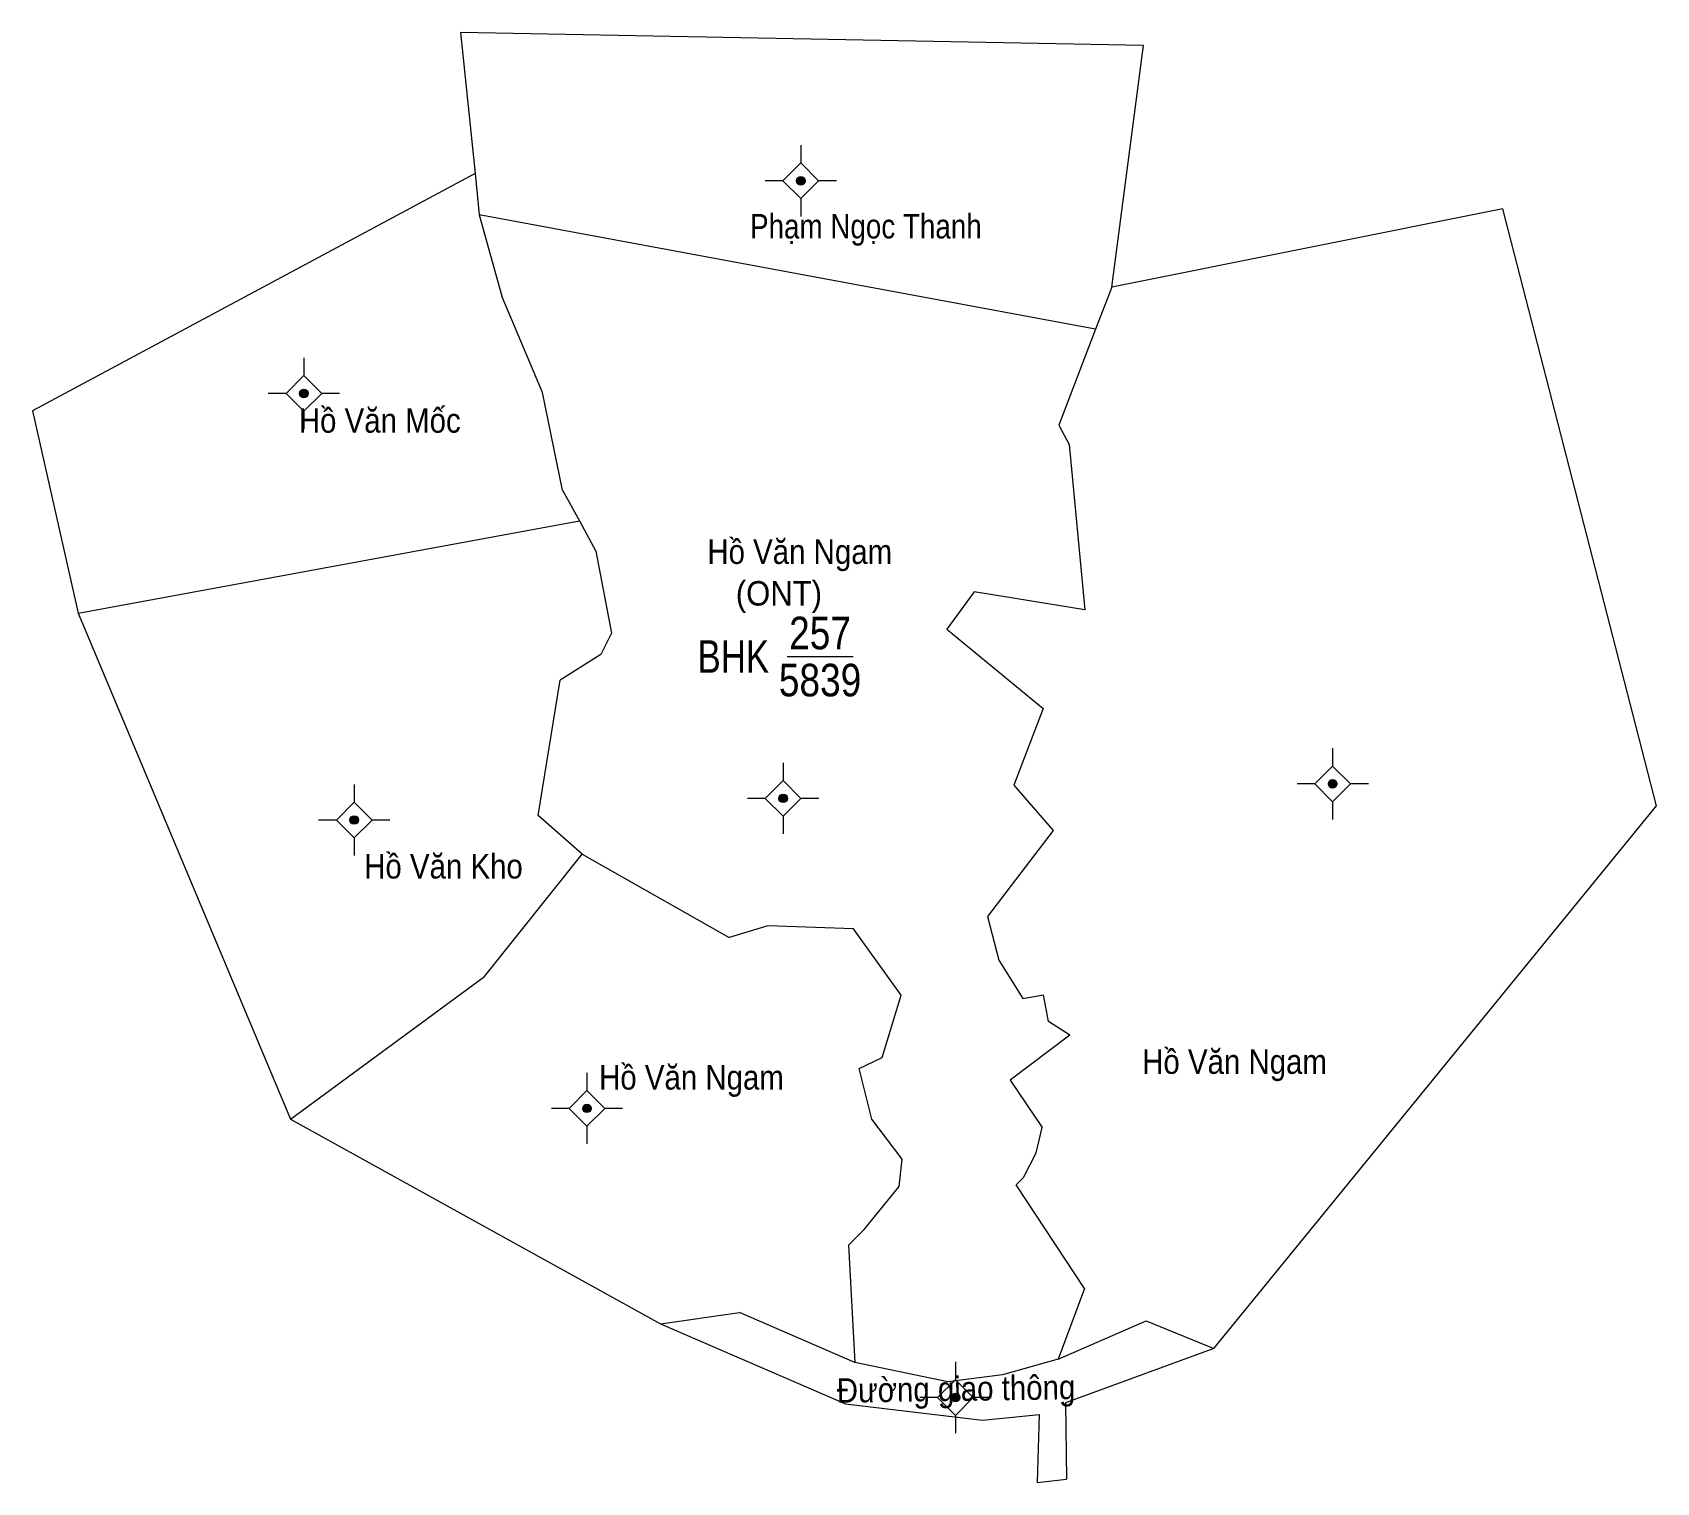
# Model space of a CAD drawing. Header units: metres. Extents: x 535908 to 536962, y 1849926 to 1850664.
# Drawn here: x 536762.2 to 536961.6, y 1849926.2 to 1850104.2 of the extents above; entities that cross this region are included whole.
import ezdxf
from ezdxf.enums import TextEntityAlignment as Align

# ---------------------------------------------------------------- set-up
doc = ezdxf.new("R2010")
doc.units = ezdxf.units.M
doc.header["$LTSCALE"] = 1.2
for name, color, linetype, lineweight in [('11', 7, 'Continuous', 13), ('2', 7, 'Continuous', 13), ('5', 7, 'Continuous', 13), ('6', 7, 'Continuous', 13)]:
    doc.layers.add(name, color=color, linetype=linetype, lineweight=lineweight)
doc.layers.add('3', color=7, linetype='Continuous')
doc.layers.add('4', color=7, linetype='Continuous')

msp = doc.modelspace()

# ---------------------------------------------------------------- texts
at = {"layer": '2'}
for s, width, p in [('Phạm Ngọc Thanh', 0.85, (536864.52, 1850078.92)), ('Hồ Văn Mốc', 0.9, (536804.855, 1850055.08)), ('Hồ Văn Ngam', 0.9, (536856.4, 1850038.97)), ('Hồ Văn Kho', 0.9, (536812.675, 1850000.35)), ('Hồ Văn Ngam', 0.9, (536843.11, 1849974.44)), ('Hồ Văn Ngam', 0.9, (536909.77, 1849976.37))]:
    msp.add_text(s, height=3, dxfattribs=dict(at, width=width)).set_placement(p, align=Align.CENTER)
at = {"layer": '2', "width": 0.9}
msp.add_text('Đường giao thông', height=3, rotation=0.853, dxfattribs=at).set_placement((536875.603, 1849936.21), align=Align.CENTER)
at = {"layer": '3', "width": 0.95}
msp.add_text('(ONT)', height=3, dxfattribs=at).set_placement((536853.845, 1850033.86), align=Align.CENTER)
at = {"layer": '3', "width": 0.8}
msp.add_text('BHK ', height=4, dxfattribs=at).set_placement((536853.84, 1850025.6), align=Align.RIGHT)
at = {"layer": '4', "width": 0.85}
msp.add_text('257', height=4, dxfattribs=at).set_placement((536858.89, 1850028.49), align=Align.CENTER)
at = {"layer": '5', "width": 0.85}
msp.add_text('5839', height=4, dxfattribs=at).set_placement((536858.895, 1850022.71), align=Align.CENTER)

# ---------------------------------------------------------------- hatches: boundary and pattern name
at = {"layer": '11'}
for points in [[(536857.054, 1850086, 1), (536856.004, 1850086, 1)], [(536796.064, 1850059.9, 1), (536795.014, 1850059.9, 1)], [(536922.334, 1850011.96, 1), (536921.284, 1850011.96, 1)], [(536854.884, 1850010.19, 1), (536853.834, 1850010.19, 1)], [(536802.244, 1850007.53, 1), (536801.194, 1850007.53, 1)], [(536830.814, 1849972.13, 1), (536829.764, 1849972.13, 1)], [(536876.034, 1849936.63, 1), (536874.984, 1849936.63, 1)]]:
    msp.add_hatch(color=256, dxfattribs=at).paths.add_polyline_path(points)

# ---------------------------------------------------------------- linework, layer by layer
for p, q in [((536856.53, 1850090.38), (536856.53, 1850088.19)), ((536854.34, 1850086), (536852.16, 1850086)), ((536860.9, 1850086), (536858.72, 1850086)), ((536856.53, 1850083.81), (536856.53, 1850081.62)), ((536795.54, 1850064.28), (536795.54, 1850062.09)), ((536793.35, 1850059.9), (536791.16, 1850059.9)), ((536799.92, 1850059.9), (536797.73, 1850059.9)), ((536795.54, 1850057.71), (536795.54, 1850055.52)), ((536921.81, 1850016.34), (536921.81, 1850014.15)), ((536854.36, 1850014.56), (536854.36, 1850012.38)), ((536801.72, 1850011.9), (536801.72, 1850009.72)), ((536919.62, 1850011.96), (536917.44, 1850011.96)), ((536926.19, 1850011.96), (536924, 1850011.96)), ((536852.17, 1850010.19), (536849.98, 1850010.19)), ((536858.74, 1850010.19), (536856.55, 1850010.19)), ((536921.81, 1850009.77), (536921.81, 1850007.58)), ((536854.36, 1850008), (536854.36, 1850005.82)), ((536799.53, 1850007.53), (536797.34, 1850007.53)), ((536806.1, 1850007.53), (536803.91, 1850007.53)), ((536801.72, 1850005.34), (536801.72, 1850003.16)), ((536830.29, 1849976.5), (536830.29, 1849974.32)), ((536828.1, 1849972.13), (536825.92, 1849972.13)), ((536834.66, 1849972.13), (536832.48, 1849972.13)), ((536830.29, 1849969.94), (536830.29, 1849967.76)), ((536875.51, 1849941), (536875.51, 1849938.82)), ((536873.32, 1849936.63), (536871.14, 1849936.63)), ((536879.88, 1849936.63), (536877.7, 1849936.63)), ((536875.51, 1849934.44), (536875.51, 1849932.26))]:
    msp.add_line(p, q, dxfattribs=at)
for points in [[(536856.53, 1850088.19), (536854.34, 1850086), (536856.53, 1850083.81), (536858.72, 1850086)], [(536795.54, 1850062.09), (536793.35, 1850059.9), (536795.54, 1850057.71), (536797.73, 1850059.9)], [(536921.81, 1850014.15), (536919.62, 1850011.96), (536921.81, 1850009.77), (536924, 1850011.96)], [(536854.36, 1850012.38), (536852.17, 1850010.19), (536854.36, 1850008), (536856.55, 1850010.19)], [(536801.72, 1850009.72), (536799.53, 1850007.53), (536801.72, 1850005.34), (536803.91, 1850007.53)], [(536830.29, 1849974.32), (536828.1, 1849972.13), (536830.29, 1849969.94), (536832.48, 1849972.13)], [(536875.51, 1849938.82), (536873.32, 1849936.63), (536875.51, 1849934.44), (536877.7, 1849936.63)]]:
    msp.add_lwpolyline(points, close=True, dxfattribs=at)
for centre in [(536856.529, 1850086), (536795.539, 1850059.9), (536921.809, 1850011.96), (536854.359, 1850010.19), (536801.719, 1850007.53), (536830.289, 1849972.13), (536875.509, 1849936.63)]:
    msp.add_circle(centre, 0.525, dxfattribs=at)
at = {"layer": '5'}
msp.add_line((536854.85, 1850027.6), (536862.94, 1850027.6), dxfattribs=at)
at = {"layer": '6'}
for p, q in [((536816.58, 1850086.9), (536817.05, 1850081.82)), ((536817.05, 1850081.82), (536819.82, 1850071.82)), ((536889.46, 1850053.61), (536891.39, 1850033.34)), ((536827.29, 1850048.04), (536829.36, 1850044.25)), ((536767.85, 1850032.91), (536829.36, 1850044.25)), ((536824.31, 1850008.1), (536826.99, 1850024.71)), ((536829.69, 1850003.34), (536847.74, 1849993.12)), ((536862.4, 1849955.33), (536864.3, 1849957.28)), ((536862.4, 1849955.33), (536863.16, 1849940.93)), ((536891.37, 1849950.01), (536888.12, 1849941.34)), ((536863.16, 1849940.93), (536849.01, 1849947.07)), ((536888.12, 1849941.34), (536898.93, 1849946.06)), ((536898.93, 1849946.06), (536907.23, 1849942.66)), ((536885.55, 1849926.2), (536889.14, 1849926.62))]:
    msp.add_line(p, q, dxfattribs=at)
for points in [[(536894.69, 1850072.96), (536898.59, 1850102.61), (536814.76, 1850104.21), (536816.58, 1850086.9)], [(536816.58, 1850086.9), (536762.23, 1850057.75), (536767.85, 1850032.91)], [(536894.69, 1850072.96), (536892.71, 1850067.8), (536817.05, 1850081.82)], [(536907.23, 1849942.66), (536961.56, 1850009.27), (536942.71, 1850082.58), (536894.69, 1850072.96)], [(536827.29, 1850048.04), (536824.82, 1850060.02), (536819.82, 1850071.82)], [(536892.71, 1850067.8), (536888.19, 1850056.02), (536889.46, 1850053.61)], [(536829.36, 1850044.25), (536831.39, 1850040.52), (536833.3, 1850030.48), (536831.99, 1850027.86), (536826.99, 1850024.71)], [(536891.39, 1850033.34), (536877.79, 1850035.53), (536874.45, 1850030.96), (536886.27, 1850021.23)], [(536767.85, 1850032.91), (536793.91, 1849970.82), (536817.72, 1849988.34)], [(536886.27, 1850021.23), (536882.69, 1850011.79), (536887.52, 1850006.26)], [(536817.72, 1849988.34), (536829.69, 1850003.34), (536824.31, 1850008.1)], [(536887.52, 1850006.26), (536879.45, 1849995.67), (536880.85, 1849990.32), (536883.78, 1849985.63), (536886.32, 1849986.05)], [(536863.68, 1849977.03), (536866.5, 1849978.36), (536868.84, 1849986.04), (536863.02, 1849994.16), (536852.48, 1849994.53), (536847.74, 1849993.12)], [(536889.56, 1849981.11), (536886.93, 1849982.79), (536886.32, 1849986.05)], [(536889.56, 1849981.11), (536882.24, 1849975.59), (536886.17, 1849969.77)], [(536864.3, 1849957.28), (536868.62, 1849962.52), (536868.96, 1849965.89), (536865.23, 1849970.8), (536863.68, 1849977.03)], [(536793.91, 1849970.82), (536839.32, 1849945.7), (536849.01, 1849947.07)], [(536891.37, 1849950.01), (536882.98, 1849962.76), (536883.88, 1849963.66), (536885.4, 1849966.68), (536886.17, 1849969.77)], [(536839.32, 1849945.7), (536862.03, 1849935.88), (536878.85, 1849933.85), (536885.79, 1849934.55), (536885.55, 1849926.2)], [(536907.23, 1849942.66), (536889, 1849936), (536889.14, 1849926.62)], [(536888.12, 1849941.34), (536881.28, 1849939.43), (536874.56, 1849938.57), (536863.16, 1849940.93)]]:
    msp.add_lwpolyline(points, dxfattribs=at)

msp.set_redraw_order([(e.dxf.handle, doc.entitydb.next_handle()) for e in msp.query("TEXT MTEXT ATTDEF DIMENSION ARC_DIMENSION")])  # texts and dimensions are drawn at this point

doc.saveas('drawing.dxf')
